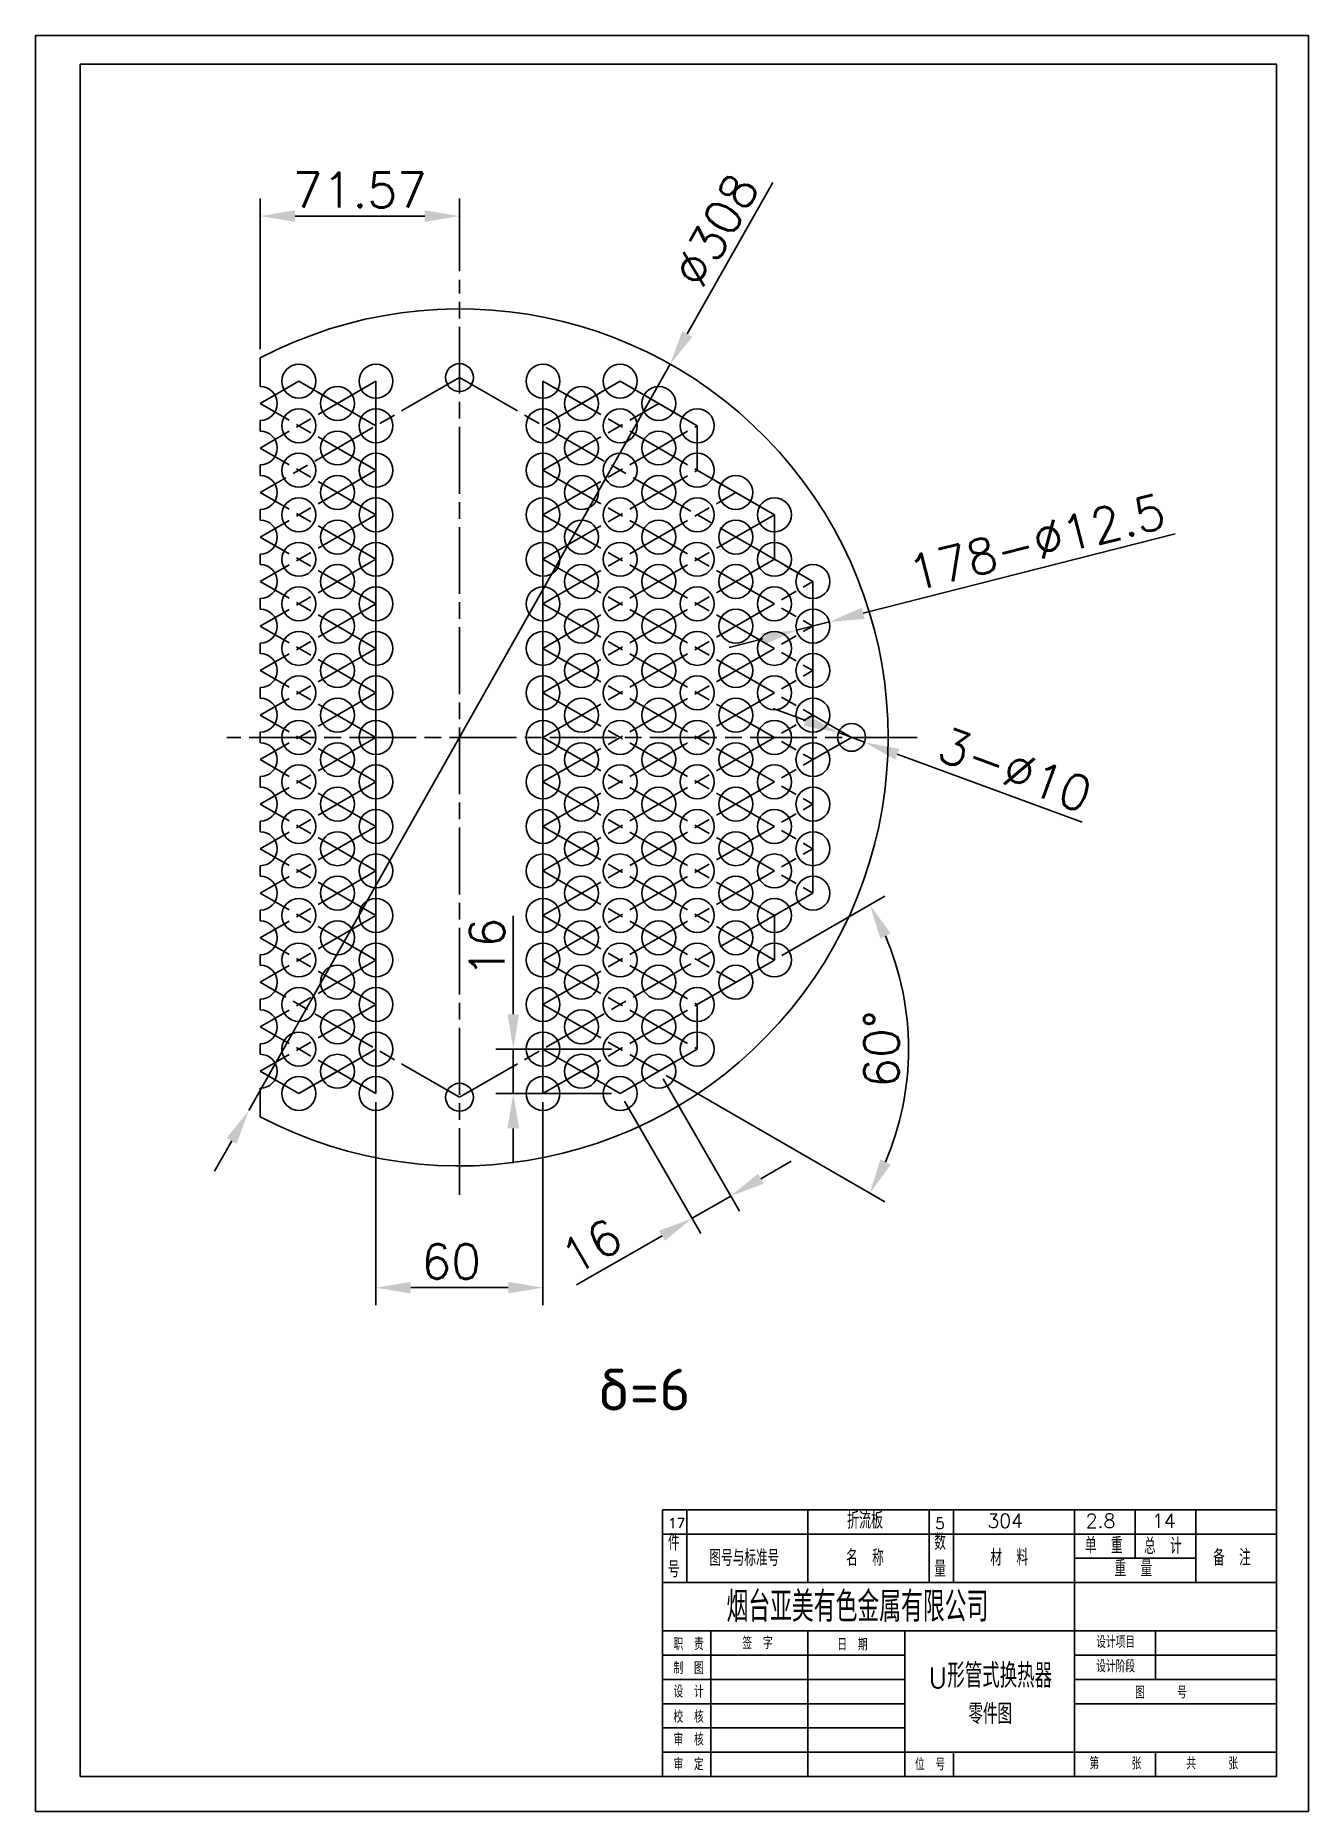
# Model space of a CAD drawing. Header units: millimetres. Extents: x 2215 to 13516, y 3399 to 7964.
# Drawn here: x 10717 to 11174, y 3416 to 4054 of the extents above; entities that cross this region are included whole.
import ezdxf

# ---------------------------------------------------------------- set-up
doc = ezdxf.new("R2010")
doc.units = ezdxf.units.MM
doc.linetypes.add('ACAD_ISO08W100', pattern=[36, 24, -3, 6, -3])
for name, color, linetype in [('中心线', 1, 'ACAD_ISO08W100'), ('实线', 6, 'Continuous'), ('文本', 4, 'Continuous'), ('标注', 3, 'Continuous')]:
    doc.layers.add(name, color=color, linetype=linetype)
doc.styles.get("Standard").update_dxf_attribs({"font": 'txt', "bigfont": 'gbcbig.shx'})
doc.dimstyles.new('ISO-25', dxfattribs={"dimtxt": 2.5, "dimasz": 2.5, "dimexe": 1.25, "dimexo": 0.625, "dimtad": 1, "dimtxsty": 'Standard', "dimcen": 2.5, "dimadec": 0, "dimazin": 0, "dimtfac": 1, "dimtmove": 0, "dimatfit": 3, "dimfxl": 0, "dimarcsym": 0})

msp = doc.modelspace()

# ---------------------------------------------------------------- texts
at = {"layer": '文本'}
for s, insert, char_height, width, attachment_point in [('折流板', (11008.183, 3523.284), 6, 181.11171, 1), ('17', (10943.877, 3521.123), 3.6288, 11.67825, 1), ('5', (11039.873, 3521.25), 4, 21.38125, 1), ('304', (11058.616, 3522.599), 5, 89.92699, 1), ('2.8', (11093.926, 3522.599), 5, 89.92699, 1), ('14', (11117.734, 3522.599), 5, 89.92699, 1), ('件\\P号', (10943.883, 3515.273), 5.806, 7.95157, 1), ('数\\P量', (11039.559, 3515.479), 5.806, 7.95157, 1), ('材 料', (11059.718, 3509.862), 5.8061, 59.49103, 1), ('单 重', (11093.675, 3514.217), 5.8061, 59.49103, 1), ('总 计', (11114.926, 3513.986), 5.8061, 59.49103, 1), ('备 注', (11139.732, 3509.862), 5.8061, 59.49103, 1), ('图号与标准号', (10958.764, 3509.717), 5.8061, 42.28311, 1), ('名 称', (11007.887, 3509.761), 5.8061, 59.49103, 1), ('重 量', (11104.301, 3505.905), 5.8061, 59.49103, 1), ('烟台亚美有色金属有限公司', (10964.9, 3494.735), 10.8864, 148.05504, 1), ('职 责', (10945.867, 3478.052), 4.3546, 28.30187, 1), ('签 字', (10970.631, 3478.447), 4.3546, 23.63471, 1), ('设计项目', (11097.742, 3478.78), 4.3546, 29.0304, 1), ('日 期', (11004.735, 3477.885), 4.3546, 23.91607, 1), ('制 图', (10945.867, 3469.409), 4.3546, 28.30187, 1), ('{\\H0.8267x;U}形管式换热器\\P{\\H0.8333x;零件图}', (11059.661, 3468.889), 8.70912, 58.39624, 2), ('设计阶段', (11097.742, 3470.071), 4.3546, 29.0304, 1), ('设 计', (10945.867, 3460.986), 4.3546, 28.30187, 1), ('图   号', (11111.681, 3460.634), 4.3546, 59.49103, 1), ('校 核', (10945.867, 3451.899), 4.3546, 28.30187, 1), ('审 核', (10945.867, 3443.699), 4.3546, 28.30187, 1), ('审 定', (10945.867, 3434.833), 4.3546, 28.30187, 1), ('位 号', (11032.609, 3434.818), 4.3546, 16.2908, 1), ('第   张', (11095.317, 3435.168), 4.3546, 59.49103, 1), ('共   张', (11130.103, 3435.168), 4.3546, 59.49103, 1)]:
    msp.add_mtext(s, dxfattribs=dict(at, insert=insert, char_height=char_height, width=width, attachment_point=attachment_point))
at = {"layer": '标注', "insert": (10918.716, 3574.805), "char_height": 15, "width": 10.46912, "attachment_point": 1}
msp.add_mtext('{\\C4;δ=6}', dxfattribs=at)

# ---------------------------------------------------------------- blocks, each defined once
blk = doc.blocks.new('*D94')
at = {"layer": 'Defpoints', "color": 0}
for p in [(11001.88, 3843.2), (10990.06, 3840.19)]:
    blk.add_point(p, dxfattribs=at)
at = {"layer": '文本', "color": 3, "lineweight": -2}
for p, q in [((11126.11, 3874.91), (11013.99, 3846.29)), ((10990.06, 3840.19), (11001.88, 3843.2)), ((10977.95, 3837.1), (10965.84, 3834.01))]:
    blk.add_line(p, q, dxfattribs=at)
at = {"layer": '文本', "color": 3}
for points in [[(11013.48, 3848.31), (11014.51, 3844.28), (11001.88, 3843.2)], [(10977.43, 3839.11), (10978.46, 3835.08), (10990.06, 3840.19)]]:
    blk.add_solid(points, dxfattribs=at)
at = {"layer": '文本', "color": 4, "insert": (11076.36, 3871.88), "char_height": 12.5, "attachment_point": 5, "rotation": 14.31561}
blk.add_mtext('178-%%c12.5', dxfattribs=at)
blk = doc.blocks.new('*D95')
at = {"layer": 'Defpoints', "color": 0}
for p in [(10838.97, 3673.7), (10898.97, 3673.7), (10898.97, 3603.94)]:
    blk.add_point(p, dxfattribs=at)
at = {"layer": '文本', "color": 3, "lineweight": -2}
for p, q in [((10838.97, 3670.57), (10838.97, 3597.69)), ((10898.97, 3670.57), (10898.97, 3597.69)), ((10851.47, 3603.94), (10886.47, 3603.94))]:
    blk.add_line(p, q, dxfattribs=at)
at = {"layer": '文本', "color": 3}
for points in [[(10851.47, 3606.03), (10851.47, 3601.86), (10838.97, 3603.94)], [(10886.47, 3606.03), (10886.47, 3601.86), (10898.97, 3603.94)]]:
    blk.add_solid(points, dxfattribs=at)
at = {"layer": '文本', "color": 4, "insert": (10866, 3613.32), "char_height": 12.5, "attachment_point": 5}
blk.add_mtext('60', dxfattribs=at)
blk = doc.blocks.new('*D96')
at = {"layer": 'Defpoints', "color": 0}
for p in [(10940.54, 3681.7), (10926.69, 3673.7), (10966.43, 3636.86)]:
    blk.add_point(p, dxfattribs=at)
at = {"layer": '文本', "color": 3, "lineweight": -2}
for p, q in [((10942.11, 3678.99), (10969.55, 3631.45)), ((10928.25, 3670.99), (10955.7, 3623.45)), ((10977.25, 3643.11), (10988.08, 3649.36)), ((10966.43, 3636.86), (10952.57, 3628.86)), ((10941.75, 3622.61), (10911.07, 3604.91))]:
    blk.add_line(p, q, dxfattribs=at)
at = {"layer": '文本', "color": 3}
for points in [[(10976.21, 3644.92), (10978.29, 3641.31), (10966.43, 3636.86)], [(10940.7, 3624.42), (10942.79, 3620.81), (10952.57, 3628.86)]]:
    blk.add_solid(points, dxfattribs=at)
at = {"layer": '文本', "color": 4, "insert": (10916.31, 3618.75), "char_height": 12.5, "attachment_point": 5, "rotation": 30}
blk.add_mtext('16', dxfattribs=at)
blk = doc.blocks.new('*D97')
at = {"layer": 'Defpoints', "color": 0}
for p in [(10888.29, 3689.7), (10926.69, 3689.7), (10926.69, 3673.7)]:
    blk.add_point(p, dxfattribs=at)
at = {"layer": '文本', "color": 3, "lineweight": -2}
for p, q in [((10888.29, 3702.2), (10888.29, 3737.61)), ((10923.56, 3689.7), (10882.04, 3689.7)), ((10888.29, 3673.7), (10888.29, 3689.7)), ((10923.56, 3673.7), (10882.04, 3673.7)), ((10888.29, 3661.2), (10888.29, 3648.7))]:
    blk.add_line(p, q, dxfattribs=at)
at = {"layer": '文本', "color": 3}
for points in [[(10886.21, 3702.2), (10890.37, 3702.2), (10888.29, 3689.7)], [(10886.21, 3661.2), (10890.37, 3661.2), (10888.29, 3673.7)]]:
    blk.add_solid(points, dxfattribs=at)
at = {"layer": '文本', "color": 4, "insert": (10878.91, 3726.15), "char_height": 12.5, "attachment_point": 5, "rotation": 90}
blk.add_mtext('16', dxfattribs=at)
blk = doc.blocks.new('*D98')
at = {"layer": 'Defpoints', "color": 0}
for p in [(11005.13, 3803.42), (11014.52, 3799.97)]:
    blk.add_point(p, dxfattribs=at)
at = {"layer": '标注', "color": 3, "lineweight": -2}
for p, q in [((10993.4, 3807.74), (10981.67, 3812.06)), ((11005.13, 3803.42), (11014.52, 3799.97)), ((11092.72, 3771.18), (11026.25, 3795.65))]:
    blk.add_line(p, q, dxfattribs=at)
at = {"layer": '标注', "color": 3}
for points in [[(10994.12, 3809.7), (10992.68, 3805.79), (11005.13, 3803.42)], [(11026.97, 3797.6), (11025.53, 3793.69), (11014.52, 3799.97)]]:
    blk.add_solid(points, dxfattribs=at)
at = {"layer": '标注', "color": 4, "insert": (11068.59, 3790.05), "char_height": 12.5, "attachment_point": 5, "rotation": 339.78815}
blk.add_mtext('3-%%c10', dxfattribs=at)
blk = doc.blocks.new('*D99')
at = {"layer": 'Defpoints', "color": 0}
for p in [(10982.11, 3721.7), (10898.97, 3705.7), (10940.54, 3681.7), (10898.97, 3673.7), (11028.74, 3671.7)]:
    blk.add_point(p, dxfattribs=at)
at = {"layer": '标注', "color": 3, "lineweight": -2}
for p, q in [((10984.82, 3723.26), (11021.84, 3744.63)), ((10943.25, 3680.13), (11021.84, 3634.76))]:
    blk.add_line(p, q, dxfattribs=at)
blk.add_arc((10926.69, 3689.7), 103.62, 336.9158, 23.0842, dxfattribs=at)
at = {"layer": '标注', "color": 3}
for points in [[(11020.15, 3729.39), (11023.88, 3731.25), (11016.43, 3741.51)], [(11023.88, 3648.14), (11020.15, 3650), (11016.43, 3637.88)]]:
    blk.add_solid(points, dxfattribs=at)
at = {"layer": '标注', "color": 4, "insert": (11020.59, 3689.7), "char_height": 12.5, "attachment_point": 5, "rotation": 90}
blk.add_mtext('60°', dxfattribs=at)
blk = doc.blocks.new('*D101')
at = {"layer": 'Defpoints', "color": 0}
for p in [(10944.67, 3935.81), (10793.28, 3667.59)]:
    blk.add_point(p, dxfattribs=at)
at = {"layer": '标注', "color": 3, "lineweight": -2}
for p, q in [((10981.54, 4001.12), (10950.82, 3946.69)), ((10793.28, 3667.59), (10944.67, 3935.81)), ((10787.13, 3656.7), (10780.99, 3645.81))]:
    blk.add_line(p, q, dxfattribs=at)
at = {"layer": '标注', "color": 3}
for points in [[(10949, 3947.72), (10952.63, 3945.67), (10944.67, 3935.81)], [(10785.32, 3657.72), (10788.94, 3655.68), (10793.28, 3667.59)]]:
    blk.add_solid(points, dxfattribs=at)
at = {"layer": '标注', "color": 4, "insert": (10961.09, 3983.96), "char_height": 12.5, "attachment_point": 5, "rotation": 60.55711}
blk.add_mtext('∅308', dxfattribs=at)
blk = doc.blocks.new('*D102')
at = {"layer": 'Defpoints', "color": 0}
for p in [(10868.97, 3989.06), (10868.97, 3966.13), (10797.41, 3938.05)]:
    blk.add_point(p, dxfattribs=at)
at = {"layer": '标注', "color": 3, "lineweight": -2}
for p, q in [((10797.41, 3941.18), (10797.41, 3995.31)), ((10868.97, 3969.25), (10868.97, 3995.31)), ((10809.91, 3989.06), (10856.47, 3989.06))]:
    blk.add_line(p, q, dxfattribs=at)
at = {"layer": '标注', "color": 3}
for points in [[(10809.91, 3991.14), (10809.91, 3986.97), (10797.41, 3989.06)], [(10856.47, 3991.14), (10856.47, 3986.97), (10868.97, 3989.06)]]:
    blk.add_solid(points, dxfattribs=at)
at = {"layer": '标注', "color": 4, "insert": (10833.19, 3998.43), "char_height": 12.5, "attachment_point": 5}
blk.add_mtext('71.57', dxfattribs=at)

# ---------------------------------------------------------------- dimensions: what is measured, and where the dimension line sits
at = {"layer": '文本'}
dim = msp.add_diameter_dim_2p(p1=(10990.059, 3840.187), p2=(11001.88, 3843.204), text='178-%%c12.5', dimstyle='ISO-25', override={"dimscale": 5, "dimdsep": 46, "dimclrd": 3, "dimclre": 3, "dimclrt": 4}, dxfattribs=at)
dim.commit()
dim.dimension.update_dxf_attribs({"geometry": '*D94', "text_midpoint": (11078.674, 3862.801), "dimtype": 163})
for base, p1, p2, angle, picture, middle in [((10888.289, 3689.695), (10926.688, 3673.695), (10926.688, 3689.695), 90, '*D97', (10888.289, 3726.154)), ((10966.427, 3636.864), (10926.688, 3673.695), (10940.544, 3681.695), 30, '*D96', (10920.997, 3610.635)), ((10898.975, 3603.942), (10838.975, 3673.695), (10898.975, 3673.695), 0, '*D95', (10865.995, 3603.942))]:
    dim = msp.add_linear_dim(base=base, p1=p1, p2=p2, angle=angle, dimstyle='ISO-25', override={"dimscale": 5, "dimdsep": 46, "dimclrd": 3, "dimclre": 3, "dimclrt": 4}, dxfattribs=at)
    dim.commit()
    dim.dimension.update_dxf_attribs({"geometry": picture, "text_midpoint": middle, "dimtype": 161})
at = {"layer": '标注'}
dim = msp.add_diameter_dim_2p(p1=(10793.275, 3667.585), p2=(10944.674, 3935.806), dimstyle='ISO-25', override={"dimscale": 5, "dimdsep": 46, "dimclrd": 3, "dimclre": 3, "dimclrt": 4}, dxfattribs=at)
dim.commit()
dim.dimension.update_dxf_attribs({"geometry": '*D101', "text_midpoint": (10961.088, 3983.956)})
dim = msp.add_linear_dim(base=(10868.975, 3989.057), p1=(10797.406, 3938.055), p2=(10868.975, 3966.127), dimstyle='ISO-25', override={"dimscale": 5, "dimdsep": 46, "dimclrd": 3, "dimclre": 3, "dimclrt": 4}, dxfattribs=at)
dim.commit()
dim.dimension.update_dxf_attribs({"geometry": '*D102', "text_midpoint": (10833.19, 3998.432)})
dim = msp.add_diameter_dim_2p(p1=(11005.134, 3803.423), p2=(11014.518, 3799.968), text='3-%%c10', dimstyle='ISO-25', override={"dimscale": 5, "dimdsep": 46, "dimclrd": 3, "dimclre": 3, "dimclrt": 4}, dxfattribs=at)
dim.commit()
dim.dimension.update_dxf_attribs({"geometry": '*D98', "text_midpoint": (11068.588, 3790.051)})
dim = msp.add_angular_dim_2l(base=(11028.736, 3671.702), line1=((10898.975, 3673.695), (10982.113, 3721.695)), line2=((10898.975, 3705.695), (10940.544, 3681.695)), dimstyle='ISO-25', override={"dimscale": 5, "dimdsep": 46, "dimclrd": 3, "dimclre": 3, "dimclrt": 4}, dxfattribs=at)
dim.commit()
dim.dimension.update_dxf_attribs({"geometry": '*D99', "text_midpoint": (11020.59, 3689.695)})

# ---------------------------------------------------------------- linework, layer by layer
at = {"layer": '中心线'}
for p, q in [((10868.975, 3637.264), (10868.975, 3966.127)), ((10868.975, 3931.016), (10797.406, 3889.695)), ((10838.975, 3929.695), (10797.406, 3905.695)), ((10811.262, 3929.695), (10797.406, 3921.695)), ((10838.975, 3913.695), (10811.262, 3929.695)), ((10838.975, 3673.695), (10838.975, 3929.695)), ((10868.975, 3931.016), (10995.97, 3857.695)), ((10898.975, 3673.695), (10898.975, 3929.695)), ((10898.975, 3913.695), (10926.688, 3929.695)), ((10898.975, 3929.695), (10982.113, 3881.695)), ((10926.688, 3929.695), (10954.4, 3913.695)), ((10838.975, 3897.695), (10797.406, 3921.695)), ((10898.975, 3897.695), (10940.544, 3921.695)), ((10898.975, 3881.695), (10954.4, 3913.695)), ((10838.975, 3881.695), (10797.406, 3905.695)), ((10838.975, 3897.695), (10797.406, 3873.695)), ((10898.975, 3865.695), (10954.4, 3897.695)), ((10898.975, 3897.695), (10995.97, 3841.695)), ((10838.975, 3865.695), (10797.406, 3889.695)), ((10898.975, 3849.695), (10968.257, 3889.695)), ((10838.975, 3881.695), (10797.406, 3857.695)), ((10898.975, 3833.695), (10982.113, 3881.695)), ((10898.975, 3881.695), (10995.97, 3825.695)), ((10838.975, 3849.695), (10797.406, 3873.695)), ((10838.975, 3865.695), (10797.406, 3841.695)), ((10898.975, 3817.695), (10982.113, 3865.695)), ((10898.975, 3865.695), (11009.826, 3801.695)), ((10838.975, 3833.695), (10797.406, 3857.695)), ((10898.975, 3801.695), (10995.97, 3857.695)), ((10838.975, 3849.695), (10797.406, 3825.695)), ((10898.975, 3849.695), (10995.97, 3793.695)), ((10838.975, 3817.695), (10797.406, 3841.695)), ((10898.975, 3785.695), (10995.97, 3841.695)), ((10838.975, 3833.695), (10797.406, 3809.695)), ((10898.975, 3833.695), (10995.97, 3777.695)), ((10838.975, 3801.695), (10797.406, 3825.695)), ((10898.975, 3769.695), (10995.97, 3825.695)), ((10838.975, 3817.695), (10797.406, 3793.695)), ((10898.975, 3817.695), (10995.97, 3761.695)), ((10838.975, 3785.695), (10797.406, 3809.695)), ((10898.975, 3753.695), (10995.97, 3809.695)), ((11033.406, 3801.695), (10785.411, 3801.695)), ((10838.975, 3801.695), (10797.406, 3777.695)), ((10898.975, 3737.695), (11009.826, 3801.695)), ((10898.975, 3801.695), (10995.97, 3745.695)), ((10838.975, 3769.695), (10797.406, 3793.695)), ((10838.975, 3785.695), (10797.406, 3761.695)), ((10898.975, 3785.695), (10982.113, 3737.695)), ((10838.975, 3753.695), (10797.406, 3777.695)), ((10898.975, 3721.695), (10995.97, 3777.695)), ((10838.975, 3769.695), (10797.406, 3745.695)), ((10898.975, 3769.695), (10982.113, 3721.695)), ((10838.975, 3737.695), (10797.406, 3761.695)), ((10898.975, 3705.695), (10995.97, 3761.695)), ((10838.975, 3753.695), (10797.406, 3729.695)), ((10898.975, 3753.695), (10968.257, 3713.695)), ((10838.975, 3721.695), (10797.406, 3745.695)), ((10868.975, 3672.375), (10995.97, 3745.695)), ((10838.975, 3737.695), (10797.406, 3713.695)), ((10898.975, 3737.695), (10954.4, 3705.695)), ((10838.975, 3705.695), (10797.406, 3729.695)), ((10838.975, 3721.695), (10797.406, 3697.695)), ((10898.975, 3673.695), (10982.113, 3721.695)), ((10898.975, 3721.695), (10954.4, 3689.695)), ((10868.975, 3672.375), (10797.406, 3713.695)), ((10838.975, 3705.695), (10797.406, 3681.695)), ((10898.975, 3705.695), (10940.544, 3681.695)), ((10838.975, 3673.695), (10797.406, 3697.695)), ((10838.975, 3689.695), (10811.262, 3673.695)), ((10898.975, 3689.695), (10926.688, 3673.695)), ((10926.688, 3673.695), (10954.4, 3689.695)), ((10811.262, 3673.695), (10797.406, 3681.695))]:
    msp.add_line(p, q, dxfattribs=at)
at = {"layer": '实线'}
for p, q in [((10797.406, 3938.055), (10797.406, 3927.795)), ((10811.262, 3929.695), (10797.406, 3921.695)), ((10825.118, 3921.695), (10811.262, 3929.695)), ((10838.975, 3929.695), (10825.118, 3921.695)), ((10838.975, 3673.695), (10838.975, 3929.695)), ((10898.975, 3673.695), (10898.975, 3929.695)), ((10898.975, 3929.695), (10912.831, 3921.695)), ((10912.831, 3921.695), (10926.688, 3929.695)), ((10926.688, 3929.695), (10954.4, 3913.695)), ((10797.406, 3915.595), (10797.406, 3911.795)), ((10954.4, 3913.695), (10954.4, 3897.695)), ((10797.406, 3899.595), (10797.406, 3895.795)), ((10954.4, 3897.695), (10982.113, 3881.695)), ((10797.406, 3883.595), (10797.406, 3879.795)), ((10982.113, 3881.695), (10982.113, 3865.695)), ((10797.406, 3867.595), (10797.406, 3863.795)), ((10982.113, 3865.695), (10995.97, 3857.695)), ((10995.97, 3857.695), (10995.97, 3745.695)), ((10797.406, 3851.595), (10797.406, 3847.795)), ((10797.406, 3835.595), (10797.406, 3831.795)), ((10797.406, 3819.595), (10797.406, 3815.795)), ((10797.406, 3803.595), (10797.406, 3799.795)), ((10797.406, 3787.595), (10797.406, 3783.795)), ((10797.406, 3771.595), (10797.406, 3767.795)), ((10797.406, 3755.595), (10797.406, 3751.795)), ((10995.97, 3745.695), (10982.113, 3737.695)), ((10797.406, 3739.595), (10797.406, 3735.795)), ((10982.113, 3737.695), (10982.113, 3721.695)), ((10797.406, 3723.595), (10797.406, 3719.795)), ((10982.113, 3721.695), (10954.4, 3705.695)), ((10797.406, 3707.595), (10797.406, 3703.795)), ((10954.4, 3705.695), (10954.4, 3689.695)), ((10797.406, 3691.595), (10797.406, 3687.795)), ((10954.4, 3689.695), (10926.688, 3673.695)), ((10797.406, 3681.695), (10811.262, 3673.695)), ((10811.262, 3673.695), (10825.118, 3681.695)), ((10825.118, 3681.695), (10838.975, 3673.695)), ((10912.831, 3681.695), (10898.975, 3673.695)), ((10926.688, 3673.695), (10912.831, 3681.695)), ((10797.406, 3675.595), (10797.406, 3665.336))]:
    msp.add_line(p, q, dxfattribs=at)
for centre, radius in [((10811.262, 3929.695), 6.1), ((10838.975, 3929.695), 6.1), ((10868.975, 3931.016), 5), ((10898.975, 3929.695), 6.1), ((10926.688, 3929.695), 6.1), ((10825.118, 3921.695), 6.1), ((10912.831, 3921.695), 6.1), ((10940.544, 3921.695), 6.1), ((10811.262, 3913.695), 6.1), ((10838.975, 3913.695), 6.1), ((10898.975, 3913.695), 6.1), ((10926.688, 3913.695), 6.1), ((10954.4, 3913.695), 6.1), ((10825.118, 3905.695), 6.1), ((10912.831, 3905.695), 6.1), ((10940.544, 3905.695), 6.1), ((10811.262, 3897.695), 6.1), ((10838.975, 3897.695), 6.1), ((10898.975, 3897.695), 6.1), ((10926.688, 3897.695), 6.1), ((10954.4, 3897.695), 6.1), ((10825.118, 3889.695), 6.1), ((10912.831, 3889.695), 6.1), ((10940.544, 3889.695), 6.1), ((10968.257, 3889.695), 6.1), ((10811.262, 3881.695), 6.1), ((10838.975, 3881.695), 6.1), ((10898.975, 3881.695), 6.1), ((10926.688, 3881.695), 6.1), ((10954.4, 3881.695), 6.1), ((10982.113, 3881.695), 6.1), ((10825.118, 3873.695), 6.1), ((10912.831, 3873.695), 6.1), ((10940.544, 3873.695), 6.1), ((10968.257, 3873.695), 6.1), ((10811.262, 3865.695), 6.1), ((10838.975, 3865.695), 6.1), ((10898.975, 3865.695), 6.1), ((10926.688, 3865.695), 6.1), ((10954.4, 3865.695), 6.1), ((10982.113, 3865.695), 6.1), ((10825.118, 3857.695), 6.1), ((10912.831, 3857.695), 6.1), ((10940.544, 3857.695), 6.1), ((10968.257, 3857.695), 6.1), ((10995.97, 3857.695), 6.1), ((10811.262, 3849.695), 6.1), ((10838.975, 3849.695), 6.1), ((10898.975, 3849.695), 6.1), ((10926.688, 3849.695), 6.1), ((10954.4, 3849.695), 6.1), ((10982.113, 3849.695), 6.1), ((10825.118, 3841.695), 6.1), ((10912.831, 3841.695), 6.1), ((10940.544, 3841.695), 6.1), ((10968.257, 3841.695), 6.1), ((10995.97, 3841.695), 6.1), ((10811.262, 3833.695), 6.1), ((10838.975, 3833.695), 6.1), ((10898.975, 3833.695), 6.1), ((10926.688, 3833.695), 6.1), ((10954.4, 3833.695), 6.1), ((10982.113, 3833.695), 6.1), ((10825.118, 3825.695), 6.1), ((10912.831, 3825.695), 6.1), ((10940.544, 3825.695), 6.1), ((10968.257, 3825.695), 6.1), ((10995.97, 3825.695), 6.1), ((10811.262, 3817.695), 6.1), ((10838.975, 3817.695), 6.1), ((10898.975, 3817.695), 6.1), ((10926.688, 3817.695), 6.1), ((10954.4, 3817.695), 6.1), ((10982.113, 3817.695), 6.1), ((10825.118, 3809.695), 6.1), ((10912.831, 3809.695), 6.1), ((10940.544, 3809.695), 6.1), ((10968.257, 3809.695), 6.1), ((10995.97, 3809.695), 6.1), ((10811.262, 3801.695), 6.1), ((10838.975, 3801.695), 6.1), ((10898.975, 3801.695), 6.1), ((10926.688, 3801.695), 6.1), ((10954.4, 3801.695), 6.1), ((10982.113, 3801.695), 6.1), ((11009.826, 3801.695), 5), ((10825.118, 3793.695), 6.1), ((10912.831, 3793.695), 6.1), ((10940.544, 3793.695), 6.1), ((10968.257, 3793.695), 6.1), ((10995.97, 3793.695), 6.1), ((10811.262, 3785.695), 6.1), ((10838.975, 3785.695), 6.1), ((10898.975, 3785.695), 6.1), ((10926.688, 3785.695), 6.1), ((10954.4, 3785.695), 6.1), ((10982.113, 3785.695), 6.1), ((10825.118, 3777.695), 6.1), ((10912.831, 3777.695), 6.1), ((10940.544, 3777.695), 6.1), ((10968.257, 3777.695), 6.1), ((10995.97, 3777.695), 6.1), ((10811.262, 3769.695), 6.1), ((10838.975, 3769.695), 6.1), ((10898.975, 3769.695), 6.1), ((10926.688, 3769.695), 6.1), ((10954.4, 3769.695), 6.1), ((10982.113, 3769.695), 6.1), ((10825.118, 3761.695), 6.1), ((10912.831, 3761.695), 6.1), ((10940.544, 3761.695), 6.1), ((10968.257, 3761.695), 6.1), ((10995.97, 3761.695), 6.1), ((10811.262, 3753.695), 6.1), ((10838.975, 3753.695), 6.1), ((10898.975, 3753.695), 6.1), ((10926.688, 3753.695), 6.1), ((10954.4, 3753.695), 6.1), ((10982.113, 3753.695), 6.1), ((10825.118, 3745.695), 6.1), ((10912.831, 3745.695), 6.1), ((10940.544, 3745.695), 6.1), ((10968.257, 3745.695), 6.1), ((10995.97, 3745.695), 6.1), ((10811.262, 3737.695), 6.1), ((10838.975, 3737.695), 6.1), ((10898.975, 3737.695), 6.1), ((10926.688, 3737.695), 6.1), ((10954.4, 3737.695), 6.1), ((10982.113, 3737.695), 6.1), ((10825.118, 3729.695), 6.1), ((10912.831, 3729.695), 6.1), ((10940.544, 3729.695), 6.1), ((10968.257, 3729.695), 6.1), ((10811.262, 3721.695), 6.1), ((10838.975, 3721.695), 6.1), ((10898.975, 3721.695), 6.1), ((10926.688, 3721.695), 6.1), ((10954.4, 3721.695), 6.1), ((10982.113, 3721.695), 6.1), ((10825.118, 3713.695), 6.1), ((10912.831, 3713.695), 6.1), ((10940.544, 3713.695), 6.1), ((10968.257, 3713.695), 6.1), ((10811.262, 3705.695), 6.1), ((10838.975, 3705.695), 6.1), ((10898.975, 3705.695), 6.1), ((10926.688, 3705.695), 6.1), ((10954.4, 3705.695), 6.1), ((10825.118, 3697.695), 6.1), ((10912.831, 3697.695), 6.1), ((10940.544, 3697.695), 6.1), ((10811.262, 3689.695), 6.1), ((10838.975, 3689.695), 6.1), ((10898.975, 3689.695), 6.1), ((10926.688, 3689.695), 6.1), ((10954.4, 3689.695), 6.1), ((10825.118, 3681.695), 6.1), ((10912.831, 3681.695), 6.1), ((10940.544, 3681.695), 6.1), ((10811.262, 3673.695), 6.1), ((10838.975, 3673.695), 6.1), ((10868.975, 3672.375), 5), ((10898.975, 3673.695), 6.1), ((10926.688, 3673.695), 6.1)]:
    msp.add_circle(centre, radius, dxfattribs=at)
for centre, radius, start, end in [((10868.975, 3801.695), 154, 242.306915, 117.693085), ((10797.406, 3921.695), 6.1, 270, 90), ((10797.406, 3905.695), 6.1, 270, 90), ((10797.406, 3889.695), 6.1, 270, 90), ((10797.406, 3873.695), 6.1, 270, 90), ((10797.406, 3857.695), 6.1, 270, 90), ((10797.406, 3841.695), 6.1, 270, 90), ((10797.406, 3825.695), 6.1, 270, 90), ((10797.406, 3809.695), 6.1, 270, 90), ((10797.406, 3793.695), 6.1, 270, 90), ((10797.406, 3777.695), 6.1, 270, 90), ((10797.406, 3761.695), 6.1, 270, 90), ((10797.406, 3745.695), 6.1, 270, 90), ((10797.406, 3729.695), 6.1, 270, 90), ((10797.406, 3713.695), 6.1, 270, 90), ((10797.406, 3697.695), 6.1, 270, 90), ((10797.406, 3681.695), 6.1, 270, 90)]:
    msp.add_arc(centre, radius, start, end, dxfattribs=at)
at = {"layer": '标注'}
for p, q in [((10941.893, 3428.296), (10941.893, 3524.096)), ((10941.893, 3524.096), (11162.524, 3524.096)), ((10941.893, 3524.096), (11162.524, 3524.096)), ((10950.602, 3497.969), (10950.602, 3524.096)), ((10994.148, 3497.969), (10994.148, 3524.096)), ((11037.693, 3497.969), (11037.693, 3524.096)), ((11046.402, 3497.969), (11046.402, 3524.096)), ((11089.948, 3480.551), (11089.948, 3524.096)), ((11111.721, 3506.678), (11111.721, 3524.096)), ((11133.493, 3497.969), (11133.493, 3524.096)), ((10941.893, 3515.387), (11162.524, 3515.387)), ((11089.948, 3506.678), (11133.493, 3506.678)), ((10941.893, 3497.969), (11162.524, 3497.969)), ((10941.893, 3428.296), (10941.893, 3480.551)), ((10941.893, 3428.296), (10941.893, 3480.551)), ((10941.893, 3480.551), (11162.524, 3480.551)), ((10959.311, 3428.296), (10959.311, 3480.551)), ((10994.148, 3428.296), (10994.148, 3480.551)), ((11028.984, 3428.296), (11028.984, 3480.551)), ((11089.948, 3428.296), (11089.948, 3480.551)), ((11118.978, 3463.133), (11118.978, 3480.551)), ((10941.893, 3471.842), (11028.984, 3471.842)), ((11089.948, 3471.842), (11162.524, 3471.842)), ((10941.893, 3463.133), (11028.984, 3463.133)), ((11089.948, 3463.133), (11162.524, 3463.133)), ((10941.893, 3454.424), (11028.984, 3454.424)), ((11089.948, 3454.424), (11162.524, 3454.424)), ((10941.893, 3445.714), (11028.984, 3445.714)), ((10941.893, 3437.005), (11162.524, 3437.005)), ((11046.402, 3428.296), (11046.402, 3437.005)), ((11118.978, 3428.296), (11118.978, 3437.005)), ((10941.893, 3428.296), (11140.751, 3428.296))]:
    msp.add_line(p, q, dxfattribs=at)
for points in [[(10716.652, 4053.942), (11173.992, 4053.942), (11173.992, 3415.687), (10716.652, 3415.687)], [(10732.708, 4043.625), (11162.524, 4043.625), (11162.524, 3428.296), (10732.708, 3428.296)]]:
    msp.add_lwpolyline(points, close=True, dxfattribs=at)

msp.set_redraw_order([(e.dxf.handle, doc.entitydb.next_handle()) for e in msp.query("TEXT MTEXT ATTDEF DIMENSION ARC_DIMENSION")])  # texts and dimensions are drawn at this point

doc.saveas('drawing.dxf')
